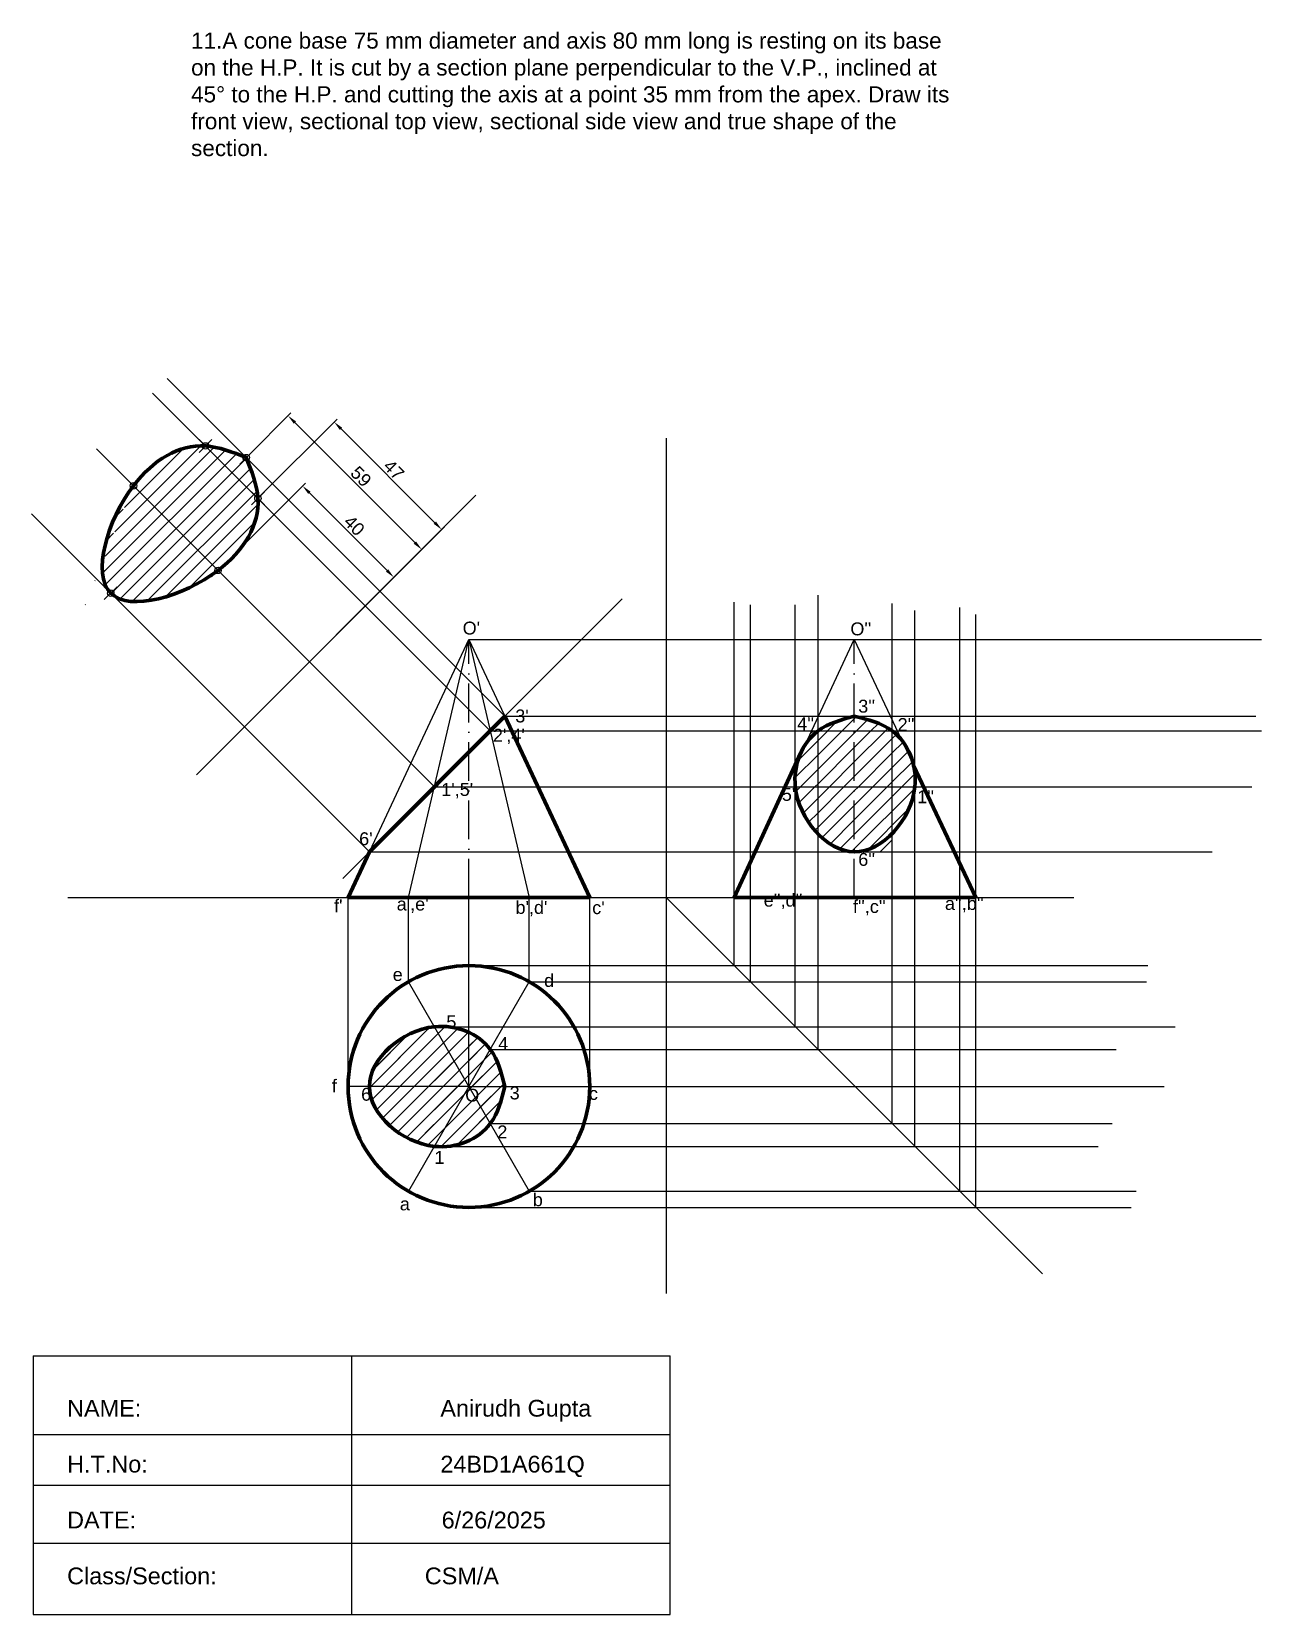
# Model space of a CAD drawing. Header units: millimetres. Extents: x 2302 to 7463, y 1376 to 2015.
# Drawn here: x 5546.2 to 5927.8, y 1388.2 to 1879.2 of the extents above; entities that cross this region are included whole.
import ezdxf

# ---------------------------------------------------------------- set-up
doc = ezdxf.new("R2010")
doc.units = ezdxf.units.MM
doc.header["$PDMODE"] = 35
doc.header["$PDSIZE"] = 2
doc.linetypes.add('ACAD_ISO10W100', pattern=[18, 12, -3, 0, -3])
doc.styles.get("Standard").update_dxf_attribs({"font": 'arial.ttf'})
doc.dimstyles.new('ISO-25', dxfattribs={"dimtxt": 4, "dimasz": 3, "dimexe": 1.25, "dimexo": 0.625, "dimtad": 1, "dimdec": 0, "dimtxsty": 'Standard', "dimcen": 2.5, "dimclrd": 6, "dimclre": 4, "dimadec": 0, "dimazin": 0, "dimtfac": 1, "dimtdec": 0, "dimtmove": 0, "dimatfit": 3, "dimfxl": 1, "dimarcsym": 1})
pattern_1 = [(45, (0, 0), (-2.245064030267288, 2.245064030267288), [])]

msp = doc.modelspace()

# ---------------------------------------------------------------- texts
for s, p in [("O'", (5679.980085556117, 1692.168415947961)), ("O''", (5800.303534303559, 1691.920013811953)), ("3''", (5802.74119938699, 1667.94705819534)), ("3'", (5696.311419882939, 1664.906207673526)), ("4''", (5783.798886610944, 1662.49860800177)), ("2''", (5814.965421957671, 1662.250952253731)), ("2',4'", (5689.368665083752, 1658.928462913267)), ("1',5'", (5673.341238401099, 1642.102211662851)), ("5''", (5779.026090431746, 1640.580975397349)), ("1''", (5821.036914429624, 1639.83800551582)), ("6'", (5647.859840997298, 1626.825749314527)), ("6''", (5802.741199386991, 1620.412401458313)), ("a',e'", (5659.510808904195, 1606.56795959516)), ("e'',d''", (5773.396617487813, 1607.770339670763)), ("a'',b''", (5829.639770532818, 1606.738333858134)), ("f'", (5640.078457451405, 1605.983121103979)), ("b',d'", (5696.385464306633, 1605.515251893483)), ("c'", (5720.191558833392, 1605.442061533763)), ("f'',c''", (5801.09154484197, 1605.794495108931)), ('e', (5658.270243006898, 1584.711058707228)), ('d', (5705.25549025448, 1582.862740991594)), ('5', (5674.911048298706, 1570.038961183919)), ('4', (5691.01192966981, 1563.270597470078)), ('f', (5639.402150902668, 1550.147556722334)), ('6', (5648.466234298432, 1547.559914030378)), ('3', (5694.56820649186, 1547.963075073776)), ('O', (5680.780906965339, 1547.286345696483)), ('c', (5719.180149361111, 1547.796275872864)), ('2', (5690.748639641151, 1535.877354589732)), ('1', (5671.218932609523, 1527.967770508862)), ('b', (5701.740843334333, 1514.844729761118)), ('a', (5660.490018945, 1513.550907096433))]:
    msp.add_text(s, height=4).set_placement(p)
at = {"attachment_point": 1}
for s, width, gutter_width, insert, char_height in [('11.A cone base 75 mm diameter and axis 80 mm long is resting on its base on the H.P. It is cut by a section plane perpendicular to the V.P., inclined at 45° to the H.P. and cutting the axis at a point 35 mm from the apex. Draw its front view, sectional top view, sectional side view and true shape of the section. ', 236.6374393727938, 15, (5595.694283451046, 1878.915530522452), 5), ('NAME:                                              Anirudh Gupta\\P\\PH.T.No:                                             24BD1A661Q\\P\\PDATE:                                               6/26/2025\\P\\PClass/Section:                                CSM/A', 175.899457978499, 12.5, (5557.226035927975, 1454.764127649959), 5.2)]:
    msp.add_mtext_dynamic_manual_height_columns(s, width=width, gutter_width=gutter_width, heights=[0], dxfattribs=dict(at, insert=insert, char_height=char_height))

# ---------------------------------------------------------------- blocks, each defined once
blk = doc.blocks.new('*U15')
blk.add_line((-18.75, -4.547473508864641e-13), (18.75, 2.273736754432321e-13))
blk = doc.blocks.new('*U16')
at = {"color": 0, "linetype": 'ByBlock', "lineweight": -2, "transparency": 16777216}
for p, rotation in [((5672.536851801764, 1568.196462787721), 120), ((5691.286851801764, 1568.196462787721), 59.99999999999997), ((5663.161851801764, 1551.958486466762), 180), ((5672.536851801764, 1535.720510145804), 239.9999999999999), ((5691.286851801764, 1535.720510145805), 299.9999999999998)]:
    blk.add_blockref('*U15', p, dxfattribs=dict(at, rotation=rotation))
blk.add_blockref('*U15', (5700.661851801764, 1551.958486466763), dxfattribs=at)
blk = doc.blocks.new('*D17')
at = {"color": 4, "lineweight": -2, "transparency": 16777216}
for p, q in [((5613.263484402585, 1747.503192204684), (5626.678940432153, 1760.918648234252)), ((5654.7494392548, 1706.017237352468), (5668.164895284369, 1719.432693382038))]:
    blk.add_line(p, q, dxfattribs=at)
at = {"color": 6, "lineweight": -2, "transparency": 16777216}
blk.add_line((5665.159691464326, 1720.670130249114), (5627.91637729923, 1757.913444414209), dxfattribs=at)
at = {"color": 6, "transparency": 16777216}
for points in [[(5628.269930689823, 1758.266997804802), (5627.562823908637, 1757.559891023616), (5625.795056955671, 1760.034764757768)], [(5665.513244854919, 1721.023683639707), (5664.806138073733, 1720.31657685852), (5667.281011807885, 1718.548809905554)]]:
    blk.add_solid(points, dxfattribs=at)
at = {"layer": 'Defpoints', "color": 0, "transparency": 16777216}
for p in [(5625.795056955671, 1760.034764757768), (5612.821542664344, 1747.061250466442), (5654.307497516558, 1705.575295614227)]:
    blk.add_point(p, dxfattribs=at)
at = {"color": 0, "transparency": 16777216, "insert": (5648.424094607655, 1741.177847557537), "char_height": 4, "attachment_point": 5, "rotation": 315.0000000000007}
blk.add_mtext('59', dxfattribs=at)
blk = doc.blocks.new('*D18')
at = {"color": 4, "lineweight": -2, "transparency": 16777216}
for p, q in [((5616.877640308338, 1734.839750007523), (5641.003376627903, 1758.965486327087)), ((5650.224796109097, 1701.492594206764), (5674.350532428661, 1725.618330526328))]:
    blk.add_line(p, q, dxfattribs=at)
at = {"color": 6, "lineweight": -2, "transparency": 16777216}
blk.add_line((5671.345328608619, 1726.855767393405), (5642.24081349498, 1755.960282507044), dxfattribs=at)
at = {"color": 6, "transparency": 16777216}
for points in [[(5642.594366885573, 1756.313835897637), (5641.887260104386, 1755.60672911645), (5640.11949315142, 1758.081602850603)], [(5671.698881999211, 1727.209320783998), (5670.991775218024, 1726.502214002811), (5673.466648952178, 1724.734447049845)]]:
    blk.add_solid(points, dxfattribs=at)
at = {"layer": 'Defpoints', "color": 0, "transparency": 16777216}
for p in [(5640.11949315142, 1758.081602850603), (5616.435698570097, 1734.397808269281), (5649.782854370856, 1701.050652468523)]:
    blk.add_point(p, dxfattribs=at)
at = {"color": 0, "transparency": 16777216, "insert": (5658.649226352413, 1743.264180250839), "char_height": 4, "attachment_point": 5, "rotation": 315}
blk.add_mtext('47', dxfattribs=at)
blk = doc.blocks.new('*D19')
at = {"color": 4, "lineweight": -2, "transparency": 16777216}
for p, q in [((5604.502887781167, 1712.494791865618), (5631.163700014289, 1739.155604098741)), ((5632.86494077456, 1684.132738872226), (5659.525753007681, 1710.793551105349))]:
    blk.add_line(p, q, dxfattribs=at)
at = {"color": 6, "lineweight": -2, "transparency": 16777216}
blk.add_line((5656.520549187639, 1712.030987972425), (5632.401136881366, 1736.150400278698), dxfattribs=at)
at = {"color": 6, "transparency": 16777216}
for points in [[(5632.754690271959, 1736.503953669292), (5632.047583490772, 1735.796846888105), (5630.279816537806, 1738.271720622258)], [(5656.874102578233, 1712.384541363019), (5656.166995797046, 1711.677434581832), (5658.641869531199, 1709.909667628865)]]:
    blk.add_solid(points, dxfattribs=at)
at = {"layer": 'Defpoints', "color": 0, "transparency": 16777216}
for p in [(5630.279816537806, 1738.271720622258), (5604.060946042925, 1712.052850127377), (5632.422999036317, 1683.690797133984)]:
    blk.add_point(p, dxfattribs=at)
at = {"color": 0, "transparency": 16777216, "insert": (5646.346903260379, 1725.976754351439), "char_height": 4, "attachment_point": 5, "rotation": 315}
blk.add_mtext('40', dxfattribs=at)

# ---------------------------------------------------------------- dimensions: what is measured, and where the dimension line sits
for p1, p2, distance, picture, middle in [((5654.30749751656, 1705.575295614227), (5612.821542664345, 1747.061250466442), -18.347319862434336, '*D17', (5648.424094607655, 1741.177847557537)), ((5649.782854370856, 1701.050652468523), (5616.435698570098, 1734.397808269281), -33.493943505364136, '*D18', (5658.649226352413, 1743.264180250839)), ((5632.422999036317, 1683.690797133984), (5604.060946042925, 1712.052850127377), -37.07908224396465, '*D19', (5646.346903260379, 1725.976754351439))]:
    dim = msp.add_aligned_dim(p1=p1, p2=p2, distance=distance, dimstyle='ISO-25')
    dim.commit()
    dim.dimension.update_dxf_attribs({"geometry": picture, "text_midpoint": middle})

# ---------------------------------------------------------------- hatches: boundary and pattern name
h = msp.add_hatch()
h.set_pattern_fill('ANSI31', color=256)
h.set_pattern_definition(pattern_1)
edge = h.paths.add_edge_path(flags=17)
edge.add_spline(control_points=[(5616.435698570096, 1734.397808269282), (5616.172127315812, 1738.601288403135), (5614.496834990078, 1742.831269434789), (5612.821542664345, 1747.061250466443)], knot_values=[0, 0, 0, 0, 13.16908847232447, 13.16908847232447, 13.16908847232447, 13.16908847232447], degree=3, periodic=0)
edge.add_spline(control_points=[(5612.821542664345, 1747.061250466442), (5608.591561632692, 1748.736542792177), (5604.361580601038, 1750.411835117912), (5600.158100467183, 1750.675406372196)], knot_values=[0, 0, 0, 0, 13.16908847232641, 13.16908847232641, 13.16908847232641, 13.16908847232641], degree=3, periodic=0)
edge.add_line((5600.158100467183, 1750.675406372196), (5616.435698570096, 1734.397808269283))
edge = h.paths.add_edge_path()
edge.add_line((5616.435698570097, 1734.397808269282), (5600.158100467183, 1750.675406372195))
edge.add_spline(control_points=[(5600.158100467183, 1750.675406372196), (5592.005037512112, 1751.186628731025), (5583.951672036899, 1746.386897696891), (5577.813142325279, 1738.300653845021)], knot_values=[0, 0, 0, 0, 25.54274171799551, 25.54274171799551, 25.54274171799551, 25.54274171799551], degree=3, periodic=0)
edge.add_line((5577.813142325279, 1738.300653845022), (5604.060946042926, 1712.052850127375))
edge.add_spline(control_points=[(5604.060946042927, 1712.052850127377), (5612.147189894795, 1718.191379838998), (5616.946920928927, 1726.244745314212), (5616.435698570097, 1734.397808269282)], knot_values=[0, 0, 0, 0, 25.54274171799472, 25.54274171799472, 25.54274171799472, 25.54274171799472], degree=3, periodic=0)
edge = h.paths.add_edge_path()
edge.add_spline(control_points=[(5577.813142325279, 1738.300653845022), (5569.635153168611, 1727.52784380004), (5560.076309331138, 1694.316017133234), (5593.288135997958, 1703.874860970711), (5604.060946042942, 1712.052850127389)], knot_values=[38.71183019029604, 38.71183019029738, 38.71183019029738, 38.71183019029738, 72.74086883873866, 106.7699074871806, 106.7699074872058, 106.7699074872058, 106.7699074872058], degree=3, periodic=0)
edge.add_line((5604.060946042925, 1712.052850127376), (5577.813142325279, 1738.300653845022))
h = msp.add_hatch()
h.set_pattern_fill('ANSI31', color=256)
h.set_pattern_definition(pattern_1)
h.paths.add_polyline_path([(5801.507207397995, 1662.276085417361), (5790.258715351798, 1662.276085417361), (5790.258715351798, 1644.916230082822), (5801.507207397995, 1644.916230082822)])
edge = h.paths.add_edge_path()
edge.add_spline(control_points=[(5813.279643806828, 1662.276085417361), (5809.971774264357, 1664.742200419003), (5805.739490831175, 1665.771464491034), (5801.507207397995, 1666.800728563065)], knot_values=[0, 0, 0, 0, 12.61200438455267, 12.61200438455267, 12.61200438455267, 12.61200438455267], degree=3, periodic=0)
edge.add_line((5801.507207397995, 1666.800728563065), (5801.507207397995, 1662.276085417361))
edge.add_line((5801.507207397995, 1662.276085417361), (5813.279643806828, 1662.276085417361))
edge = h.paths.add_edge_path()
edge.add_spline(control_points=[(5801.507207397995, 1666.800728563065), (5797.470885546313, 1665.729563365692), (5793.434563694631, 1664.658398168319), (5790.258715351797, 1662.276085417361)], knot_values=[0, 0, 0, 0, 12.12439561006473, 12.12439561006473, 12.12439561006473, 12.12439561006473], degree=3, periodic=0)
edge.add_line((5790.258715351797, 1662.276085417361), (5801.507207397995, 1662.276085417361))
edge.add_line((5801.507207397995, 1662.276085417361), (5801.507207397995, 1666.800728563065))
edge = h.paths.add_edge_path()
edge.add_spline(control_points=[(5820.326866803267, 1649.234907969295), (5820.241719649515, 1650.03142561568), (5820.110325377248, 1650.818191626063), (5819.935318148253, 1651.589947339818)], knot_values=[25.16265325909403, 25.16265325909403, 25.16265325909403, 25.16265325909403, 27.38677261922698, 27.38677261922698, 27.38677261922698, 27.38677261922698], degree=3, periodic=0)
edge.add_line((5819.935318148196, 1651.589947340111), (5816.268954317456, 1659.357261638497))
edge.add_spline(control_points=[(5816.268954317407, 1659.357261638552), (5815.387764033409, 1660.466871900645), (5814.385347618239, 1661.451750381872), (5813.27964380683, 1662.276085417361)], knot_values=[12.61200438455464, 12.61200438455464, 12.61200438455464, 12.61200438455464, 16.82775145028567, 16.82775145028617, 16.82775145028617, 16.82775145028617], degree=3, periodic=0)
edge.add_line((5813.279643806831, 1662.27608541736), (5813.279643806831, 1644.916230082822))
edge.add_line((5813.279643806831, 1644.916230082822), (5820.326866803267, 1644.916230082822))
edge.add_line((5820.326866803267, 1644.916230082822), (5820.326866803267, 1649.234907969295))
edge = h.paths.add_edge_path()
edge.add_spline(control_points=[(5813.279643806831, 1630.446036398442), (5817.021005347516, 1634.289806897563), (5819.754197180371, 1639.611212962212), (5820.326866803267, 1644.916230082825)], knot_values=[31.34774374006097, 31.34774374006097, 31.34774374006097, 31.34774374006097, 45.83262901716854, 45.83262901717322, 45.83262901717322, 45.83262901717322], degree=3, periodic=0)
edge.add_line((5820.326866803267, 1644.916230082822), (5813.279643806831, 1644.916230082822))
edge.add_line((5813.279643806831, 1644.916230082822), (5813.279643806831, 1630.446036398441))
h.paths.add_polyline_path([(5813.279643806831, 1644.916230082822), (5801.507207397995, 1644.916230082822), (5801.507207397995, 1624.748162855928), (5813.279643806831, 1624.748162855928)])
edge = h.paths.add_edge_path(flags=17)
edge.add_spline(control_points=[(5671.197566087485, 1570.516173690715), (5661.156623525642, 1569.452380161084), (5651.029498860586, 1560.705433313924), (5651.029498860586, 1551.958486466762)], knot_values=[0, 0, 0, 0, 27.40690954432472, 27.40690954432472, 27.40690954432472, 27.40690954432472], degree=3, periodic=0)
edge.add_line((5651.029498860585, 1551.958486466762), (5681.911851801764, 1551.958486466763))
edge.add_line((5681.911851801764, 1551.958486466763), (5671.197566087479, 1570.516173690714))
h.paths.add_polyline_path([(5681.911851801764, 1570.516173690715), (5671.197566087478, 1570.516173690715), (5681.911851801764, 1551.958486466763)], flags=0)
edge = h.paths.add_edge_path()
edge.add_spline(control_points=[(5693.082064567722, 1551.958486466763), (5692.031682437187, 1556.092755261327), (5690.98130030665, 1560.227024055891), (5688.557421422018, 1563.468950694279)], knot_values=[0, 0, 0, 0, 12.36782852116308, 12.36782852116308, 12.36782852116308, 12.36782852116308], degree=3, periodic=0)
edge.add_spline(control_points=[(5688.557421422018, 1563.468950694279), (5686.893164793891, 1565.69488612779), (5684.581398289201, 1567.50014320318), (5681.911851801765, 1568.741075930874)], knot_values=[12.36782852116287, 12.36782852116337, 12.36782852116337, 12.36782852116337, 20.85968870542983, 20.85968870542983, 20.85968870542983, 20.85968870542983], degree=3, periodic=0)
edge.add_line((5681.911851801764, 1568.741075930875), (5681.911851801764, 1551.958486466763))
edge.add_line((5681.911851801764, 1551.958486466763), (5671.197566087479, 1570.516173690714))
edge.add_spline(control_points=[(5671.197566087479, 1570.516173690714), (5661.15662352564, 1569.452380161082), (5640.902374195533, 1551.958486466762), (5668.079664879073, 1528.485059909758), (5689.390100542865, 1537.427040038946), (5692.031682437187, 1547.824217672199), (5693.082064567722, 1551.958486466763)], knot_values=[31.10356787667313, 31.10356787667402, 31.10356787667402, 31.10356787667402, 58.51047742099321, 85.91738696531283, 104.6531263208233, 117.0209548419863, 117.0209548419863, 117.0209548419863, 117.0209548419863], degree=3, periodic=0)
h.paths.add_polyline_path([(5671.197566087479, 1570.516173690714), (5668.353415316464, 1570.007382057834), (5667.416208817845, 1569.721396096392), (5665.558802512251, 1569.12669315814), (5664.481259181764, 1568.657772219221), (5662.865347574992, 1567.913170948419), (5661.779529379812, 1567.293207894233), (5660.324422808409, 1566.405667996199), (5659.288825316897, 1565.658264006413), (5657.987196409514, 1564.642676044199), (5657.040112595484, 1563.788951412967), (5655.904799607621, 1562.662196338865), (5655.076814515346, 1561.722508060665), (5654.128615044681, 1560.501617892158), (5653.446757740541, 1559.496680792097), (5652.710690414546, 1558.197487065691), (5652.199765038858, 1557.149581455099), (5651.704423916689, 1555.784832548197), (5651.386677948472, 1554.719632512784), (5651.166206718392, 1553.295032111512), (5651.058292876476, 1552.239995643714), (5651.076469625236, 1551.958486466762), (5681.911851801764, 1551.958486466763)], flags=16)
h.paths.add_polyline_path([(5681.911851801764, 1568.741075930875), (5681.911851801764, 1570.516173690715), (5671.197566087478, 1570.516173690715), (5681.911851801764, 1551.958486466763)], flags=0)
h.paths.add_polyline_path([(5679.746118425094, 1546.183344332226), (5686.16221665156, 1546.183344332226), (5686.16221665156, 1552.3920755737), (5679.746118425094, 1552.3920755737)], flags=24)
h.paths.add_polyline_path([(5693.546378388177, 1546.870305633121), (5698.69781085748, 1546.870305633121), (5698.69781085748, 1553.001274255222), (5693.546378388177, 1553.001274255222)], flags=9)
h.paths.add_polyline_path([(5673.907637657506, 1568.967337718707), (5679.022235201844, 1568.967337718707), (5679.022235201844, 1574.987801565911), (5673.907637657506, 1574.987801565911)], flags=9)
h.paths.add_polyline_path([(5690.01192966981, 1562.270597470078), (5695.119705931747, 1562.270597470078), (5695.119705931747, 1568.270597470078), (5690.01192966981, 1568.270597470078)], flags=9)
h.paths.add_polyline_path([(5689.744546871711, 1534.873261820291), (5694.860508672529, 1534.873261820291), (5694.860508672529, 1540.897818436935), (5689.744546871711, 1540.897818436935)], flags=9)
h.paths.add_polyline_path([(5670.214839840082, 1526.963677739421), (5675.330801640901, 1526.963677739421), (5675.330801640901, 1532.988234356065), (5670.214839840082, 1532.988234356065)], flags=9)
h.paths.add_polyline_path([(5647.445088322988, 1546.470555230923), (5652.595156535813, 1546.470555230923), (5652.595156535813, 1552.597431083584), (5647.445088322988, 1552.597431083584)], flags=25)
h = msp.add_hatch()
h.set_pattern_fill('ANSI31', color=256)
h.set_pattern_definition(pattern_1)
h.paths.add_polyline_path([(5813.279643806831, 1662.276085417361), (5801.507207397995, 1662.276085417361), (5801.507207397995, 1644.916230082822), (5813.279643806831, 1644.916230082822)])
edge = h.paths.add_edge_path()
edge.add_line((5801.507207397995, 1644.916230082822), (5790.258715351798, 1644.916230082822))
edge.add_line((5790.258715351798, 1644.916230082822), (5790.258715351798, 1630.298370890723))
edge.add_spline(control_points=[(5790.258715351798, 1630.298370890723), (5793.493278975377, 1626.976215643891), (5797.4873810647, 1624.792497276361), (5801.507207398006, 1624.748162855928)], knot_values=[58.9327127594065, 58.9327127594065, 58.9327127594065, 58.9327127594065, 71.52939771168018, 71.52939771169747, 71.52939771169747, 71.52939771169747], degree=3, periodic=0)
edge.add_line((5801.507207397995, 1624.748162855928), (5801.507207397995, 1644.916230082822))
h.paths.add_polyline_path([(5790.258715351798, 1662.276085417361), (5788.308919057197, 1662.276085417361), (5783.211492355363, 1651.325072164661), (5783.211492355363, 1644.916230082822), (5790.258715351798, 1644.916230082822)])
h.paths.add_polyline_path([(5778.022679790545, 1639.509351932137), (5785.270974469945, 1639.509351932137), (5785.270974469945, 1645.529815779341), (5778.022679790545, 1645.529815779341)], flags=9)
h = msp.add_hatch()
h.set_pattern_fill('ANSI31', color=256)
h.set_pattern_definition(pattern_1)
edge = h.paths.add_edge_path()
edge.add_line((5790.258715351798, 1644.916230082822), (5783.21149235536, 1644.916230082822))
edge.add_spline(control_points=[(5783.211492355363, 1644.916230082812), (5783.76858083789, 1639.55340512445), (5786.501135052784, 1634.157706046404), (5790.258715351798, 1630.298370890723)], knot_values=[71.52939771169748, 71.52939771170647, 71.52939771170647, 71.52939771170647, 86.16291886569012, 86.16291886569012, 86.16291886569012, 86.16291886569012], degree=3, periodic=0)
edge.add_line((5790.258715351798, 1630.298370890722), (5790.258715351798, 1644.916230082822))
h.paths.add_polyline_path([(5778.022679790545, 1639.509351932137), (5785.270974469945, 1639.509351932137), (5785.270974469945, 1645.529815779341), (5778.022679790545, 1645.529815779341)], flags=9)
h = msp.add_hatch()
h.set_pattern_fill('ANSI31', color=256)
h.set_pattern_definition(pattern_1)
edge = h.paths.add_edge_path()
edge.add_spline(control_points=[(5681.911851801765, 1568.741075930874), (5679.921225575648, 1569.666414090078), (5677.731660086072, 1570.277966471715), (5675.463284926572, 1570.516173690617)], knot_values=[20.85968870542983, 20.85968870542983, 20.85968870542983, 20.85968870542983, 27.1918951947568, 27.1918951947568, 27.1918951947568, 27.1918951947568], degree=3, periodic=0)
edge.add_line((5675.463284925964, 1570.516173690715), (5671.197566087484, 1570.516173690715))
edge.add_spline(control_points=[(5671.197566087483, 1570.516173690715), (5661.156623525641, 1569.452380161083), (5640.902374195533, 1551.958486466762), (5661.156623525639, 1534.464592772441), (5671.19756608748, 1533.400799242811)], knot_values=[31.10356787667004, 31.10356787667004, 31.10356787667004, 31.10356787667313, 58.51047742099321, 85.91738696531283, 85.91738696531623, 85.91738696531623, 85.91738696531623], degree=3, periodic=0)
edge.add_line((5671.197566087481, 1533.40079924281), (5675.463284925912, 1533.40079924281))
edge.add_spline(control_points=[(5675.463284926568, 1533.400799242908), (5680.773684178683, 1533.958456309379), (5685.652162658685, 1536.562252271129), (5688.557421422018, 1540.448022239246)], knot_values=[89.82905964722714, 89.82905964722714, 89.82905964722714, 89.82905964722714, 104.6531263208225, 104.6531263208225, 104.6531263208225, 104.6531263208233], degree=3, periodic=0)
edge.add_spline(control_points=[(5688.557421422017, 1540.448022239246), (5690.981300306649, 1543.689948877634), (5692.031682437187, 1547.824217672198), (5693.082064567722, 1551.958486466763)], knot_values=[0, 0, 0, 0, 12.36782852116426, 12.36782852116426, 12.36782852116426, 12.36782852116426], degree=3, periodic=0)
edge.add_spline(control_points=[(5693.082064567722, 1551.958486466763), (5692.031682437187, 1556.092755261327), (5690.98130030665, 1560.227024055891), (5688.557421422018, 1563.468950694279)], knot_values=[0, 0, 0, 0, 12.36782852116308, 12.36782852116308, 12.36782852116308, 12.36782852116308], degree=3, periodic=0)
edge.add_spline(control_points=[(5688.557421422018, 1563.468950694279), (5686.893164793891, 1565.69488612779), (5684.581398289201, 1567.50014320318), (5681.911851801765, 1568.741075930874)], knot_values=[12.36782852116287, 12.36782852116337, 12.36782852116337, 12.36782852116337, 20.85968870542983, 20.85968870542983, 20.85968870542983, 20.85968870542983], degree=3, periodic=0)
h.paths.add_polyline_path([(5679.746118425094, 1546.183344332226), (5686.16221665156, 1546.183344332226), (5686.16221665156, 1552.3920755737), (5679.746118425094, 1552.3920755737)], flags=24)
h.paths.add_polyline_path([(5673.907637657506, 1568.967337718707), (5679.022235201844, 1568.967337718707), (5679.022235201844, 1574.987801565911), (5673.907637657506, 1574.987801565911)], flags=9)
h.paths.add_polyline_path([(5647.445088322988, 1546.470555230923), (5652.595156535813, 1546.470555230923), (5652.595156535813, 1552.597431083584), (5647.445088322988, 1552.597431083584)], flags=9)

# ---------------------------------------------------------------- linework, layer by layer
for p, q in [((5693.082064567722, 1666.800728563066), (5588.272751442071, 1771.610041688715)), ((5688.557421422018, 1662.276085417361), (5583.748108296368, 1767.085398543011)), ((5743.09715024897, 1753.076071642598), (5743.09715024897, 1487.720621722877)), ((5671.19756608748, 1644.916230082822), (5566.388252961829, 1749.725543208472)), ((5597.354308963796, 1648.622107061462), (5684.086174220118, 1735.353972317786)), ((5651.029498860585, 1624.748162855928), (5546.220185734934, 1729.557475981577)), ((5790.258715351798, 1563.468950694279), (5790.258715351798, 1704.405520550409)), ((5642.764032791855, 1616.482696787197), (5729.495898048177, 1703.214562043521)), ((5764.269179579315, 1589.458486466763), (5764.269179579315, 1702.251745536444)), ((5769.293226937399, 1584.434439108679), (5769.293226937399, 1701.390234475893)), ((5783.211492355363, 1570.516173690715), (5783.211492355363, 1701.390234475893)), ((5813.279643806831, 1540.448022239246), (5813.279643806831, 1701.820990006168)), ((5820.326866803267, 1533.40079924281), (5820.326866803267, 1699.66721235479)), ((5834.245132221231, 1519.482533824847), (5834.245132221231, 1700.528723415341)), ((5839.269179579314, 1514.458486466763), (5839.269179579314, 1698.374948401376)), ((5644.411851801763, 1610.630515797108), (5681.911851801765, 1690.630515797108)), ((5663.161851801765, 1610.630515797108), (5681.911851801765, 1690.630515797108)), ((5681.911851801765, 1690.630515797108), (5719.411851801763, 1610.630515797108)), ((5681.911851801765, 1690.630515797108), (5700.661851801765, 1610.630515797108)), ((5681.911851801765, 1690.630515797108), (5927.838264296177, 1690.630515797108)), ((5764.269179579315, 1610.630515797108), (5801.507207397995, 1690.630515797108)), ((5801.507207397995, 1690.630515797108), (5839.269179579314, 1610.630515797108)), ((5693.082064567722, 1666.800728563065), (5926.139515252098, 1666.800728563065)), ((5688.557421422018, 1662.276085417361), (5927.838264296177, 1662.276085417361)), ((5671.197566087479, 1644.916230082822), (5924.865461893134, 1644.916230082822)), ((5651.029498860585, 1624.748162855928), (5912.5495700744, 1624.748162855928)), ((5557.479655272178, 1610.630515797108), (5869.66287408461, 1610.630515797108)), ((5644.411851801764, 1551.958486466761), (5644.411851801763, 1610.630515797106)), ((5663.161851801764, 1584.434439108679), (5663.161851801765, 1610.630515797108)), ((5681.911851801764, 1551.958486466763), (5681.911851801765, 1610.630515797108)), ((5700.661851801764, 1584.434439108679), (5700.661851801765, 1610.630515797108)), ((5719.411851801764, 1551.958486466763), (5719.411851801763, 1610.630515797108)), ((5743.09715024897, 1610.630515797108), (5859.91726454702, 1493.810401499057)), ((5681.911851801765, 1589.458486466763), (5892.589331144778, 1589.458486466763)), ((5700.661851801764, 1584.434439108679), (5892.164642198939, 1584.434439108679)), ((5671.197566087479, 1570.516173690715), (5901.083049408067, 1570.516173690715)), ((5688.557421422019, 1563.468950694279), (5882.821552783247, 1563.468950694279)), ((5719.411851801764, 1551.958486466763), (5897.685558059185, 1551.958486466763)), ((5688.557421422018, 1540.448022239246), (5881.510689499624, 1540.448022239246)), ((5671.197566087479, 1533.40079924281), (5877.223478953865, 1533.40079924281)), ((5700.661851801764, 1519.482533824847), (5889.013302900246, 1519.482533824847)), ((5681.911851801764, 1514.458486466763), (5887.405601472816, 1514.458486466763)), ((5546.697066212699, 1468.416651869549), (5546.697066212699, 1388.228612546245)), ((5546.697066212699, 1468.416651869549), (5744.365142342243, 1468.416651869549)), ((5645.531104277471, 1468.416651869549), (5645.531104277471, 1388.228612546245)), ((5744.365142342243, 1388.228612546245), (5744.365142342243, 1468.416651869549)), ((5546.697066212699, 1444.060471309486), (5744.365142342243, 1444.060471309486)), ((5546.697066212699, 1428.322632207897), (5744.365142342243, 1428.322632207897)), ((5546.697066212699, 1410.336531575206), (5744.365142342243, 1410.336531575206)), ((5546.697066212699, 1388.228612546245), (5744.365142342243, 1388.228612546245))]:
    msp.add_line(p, q)
at = {"linetype": 'ACAD_ISO10W100'}
for p, q in [((5681.911851801765, 1610.630515797108), (5681.911851801765, 1690.630515797108)), ((5801.507207397995, 1610.630515797108), (5801.507207397995, 1690.630515797108))]:
    msp.add_line(p, q, dxfattribs=at)
at = {"lineweight": 70}
for p, q in [((5651.029498860585, 1624.748162855928), (5693.082064567722, 1666.800728563065)), ((5719.411851801763, 1610.630515797108), (5693.082064567722, 1666.800728563065)), ((5764.269179579315, 1610.630515797108), (5784.966077406404, 1655.569745231011)), ((5839.269179579314, 1610.630515797108), (5819.935318148325, 1651.589947339837)), ((5644.411851801763, 1610.630515797106), (5651.029498860586, 1624.748162855928)), ((5644.411851801764, 1610.630515797108), (5719.411851801763, 1610.630515797108)), ((5764.269179579315, 1610.630515797108), (5839.269179579314, 1610.630515797108))]:
    msp.add_line(p, q, dxfattribs=at)
msp.add_circle((5681.911851801764, 1551.958486466763), 37.5, dxfattribs=at)
for points in [[(5612.821542664345, 1747.061250466443), (5616.435698570098, 1734.397808269281), (5604.060946042925, 1712.052850127377), (5570.768976957207, 1705.008684759304), (5577.813142325279, 1738.300653845023), (5600.158100467183, 1750.675406372196), (5612.821542664345, 1747.061250466442)], [(5801.507207397995, 1666.800728563065), (5813.279643806831, 1662.276085417361), (5820.326866803267, 1644.916230082822), (5801.507207397995, 1624.748162855928), (5783.211492355363, 1644.916230082822), (5790.258715351798, 1662.276085417361), (5801.507207397995, 1666.800728563065)], [(5693.082064567722, 1551.958486466763), (5688.557421422018, 1563.468950694279), (5671.197566087479, 1570.516173690714), (5651.029498860585, 1551.958486466762), (5671.197566087479, 1533.400799242811), (5688.557421422018, 1540.448022239247), (5693.082064567722, 1551.958486466763)]]:
    msp.add_spline(points, degree=3, dxfattribs=at)
for p in [(5600.158100467183, 1750.675406372196), (5612.821542664345, 1747.061250466442), (5612.821542664345, 1747.061250466442), (5577.813142325279, 1738.300653845023), (5616.435698570098, 1734.397808269281), (5604.060946042925, 1712.052850127377), (5570.768976957207, 1705.008684759304), (5570.768976957207, 1705.008684759304)]:
    msp.add_point(p)

# ---------------------------------------------------------------- block references
msp.add_blockref('*U16', (0, 0))

msp.set_redraw_order([(e.dxf.handle, doc.entitydb.next_handle()) for e in msp.query("TEXT MTEXT ATTDEF DIMENSION ARC_DIMENSION")])  # texts and dimensions are drawn at this point

doc.saveas('drawing.dxf')
